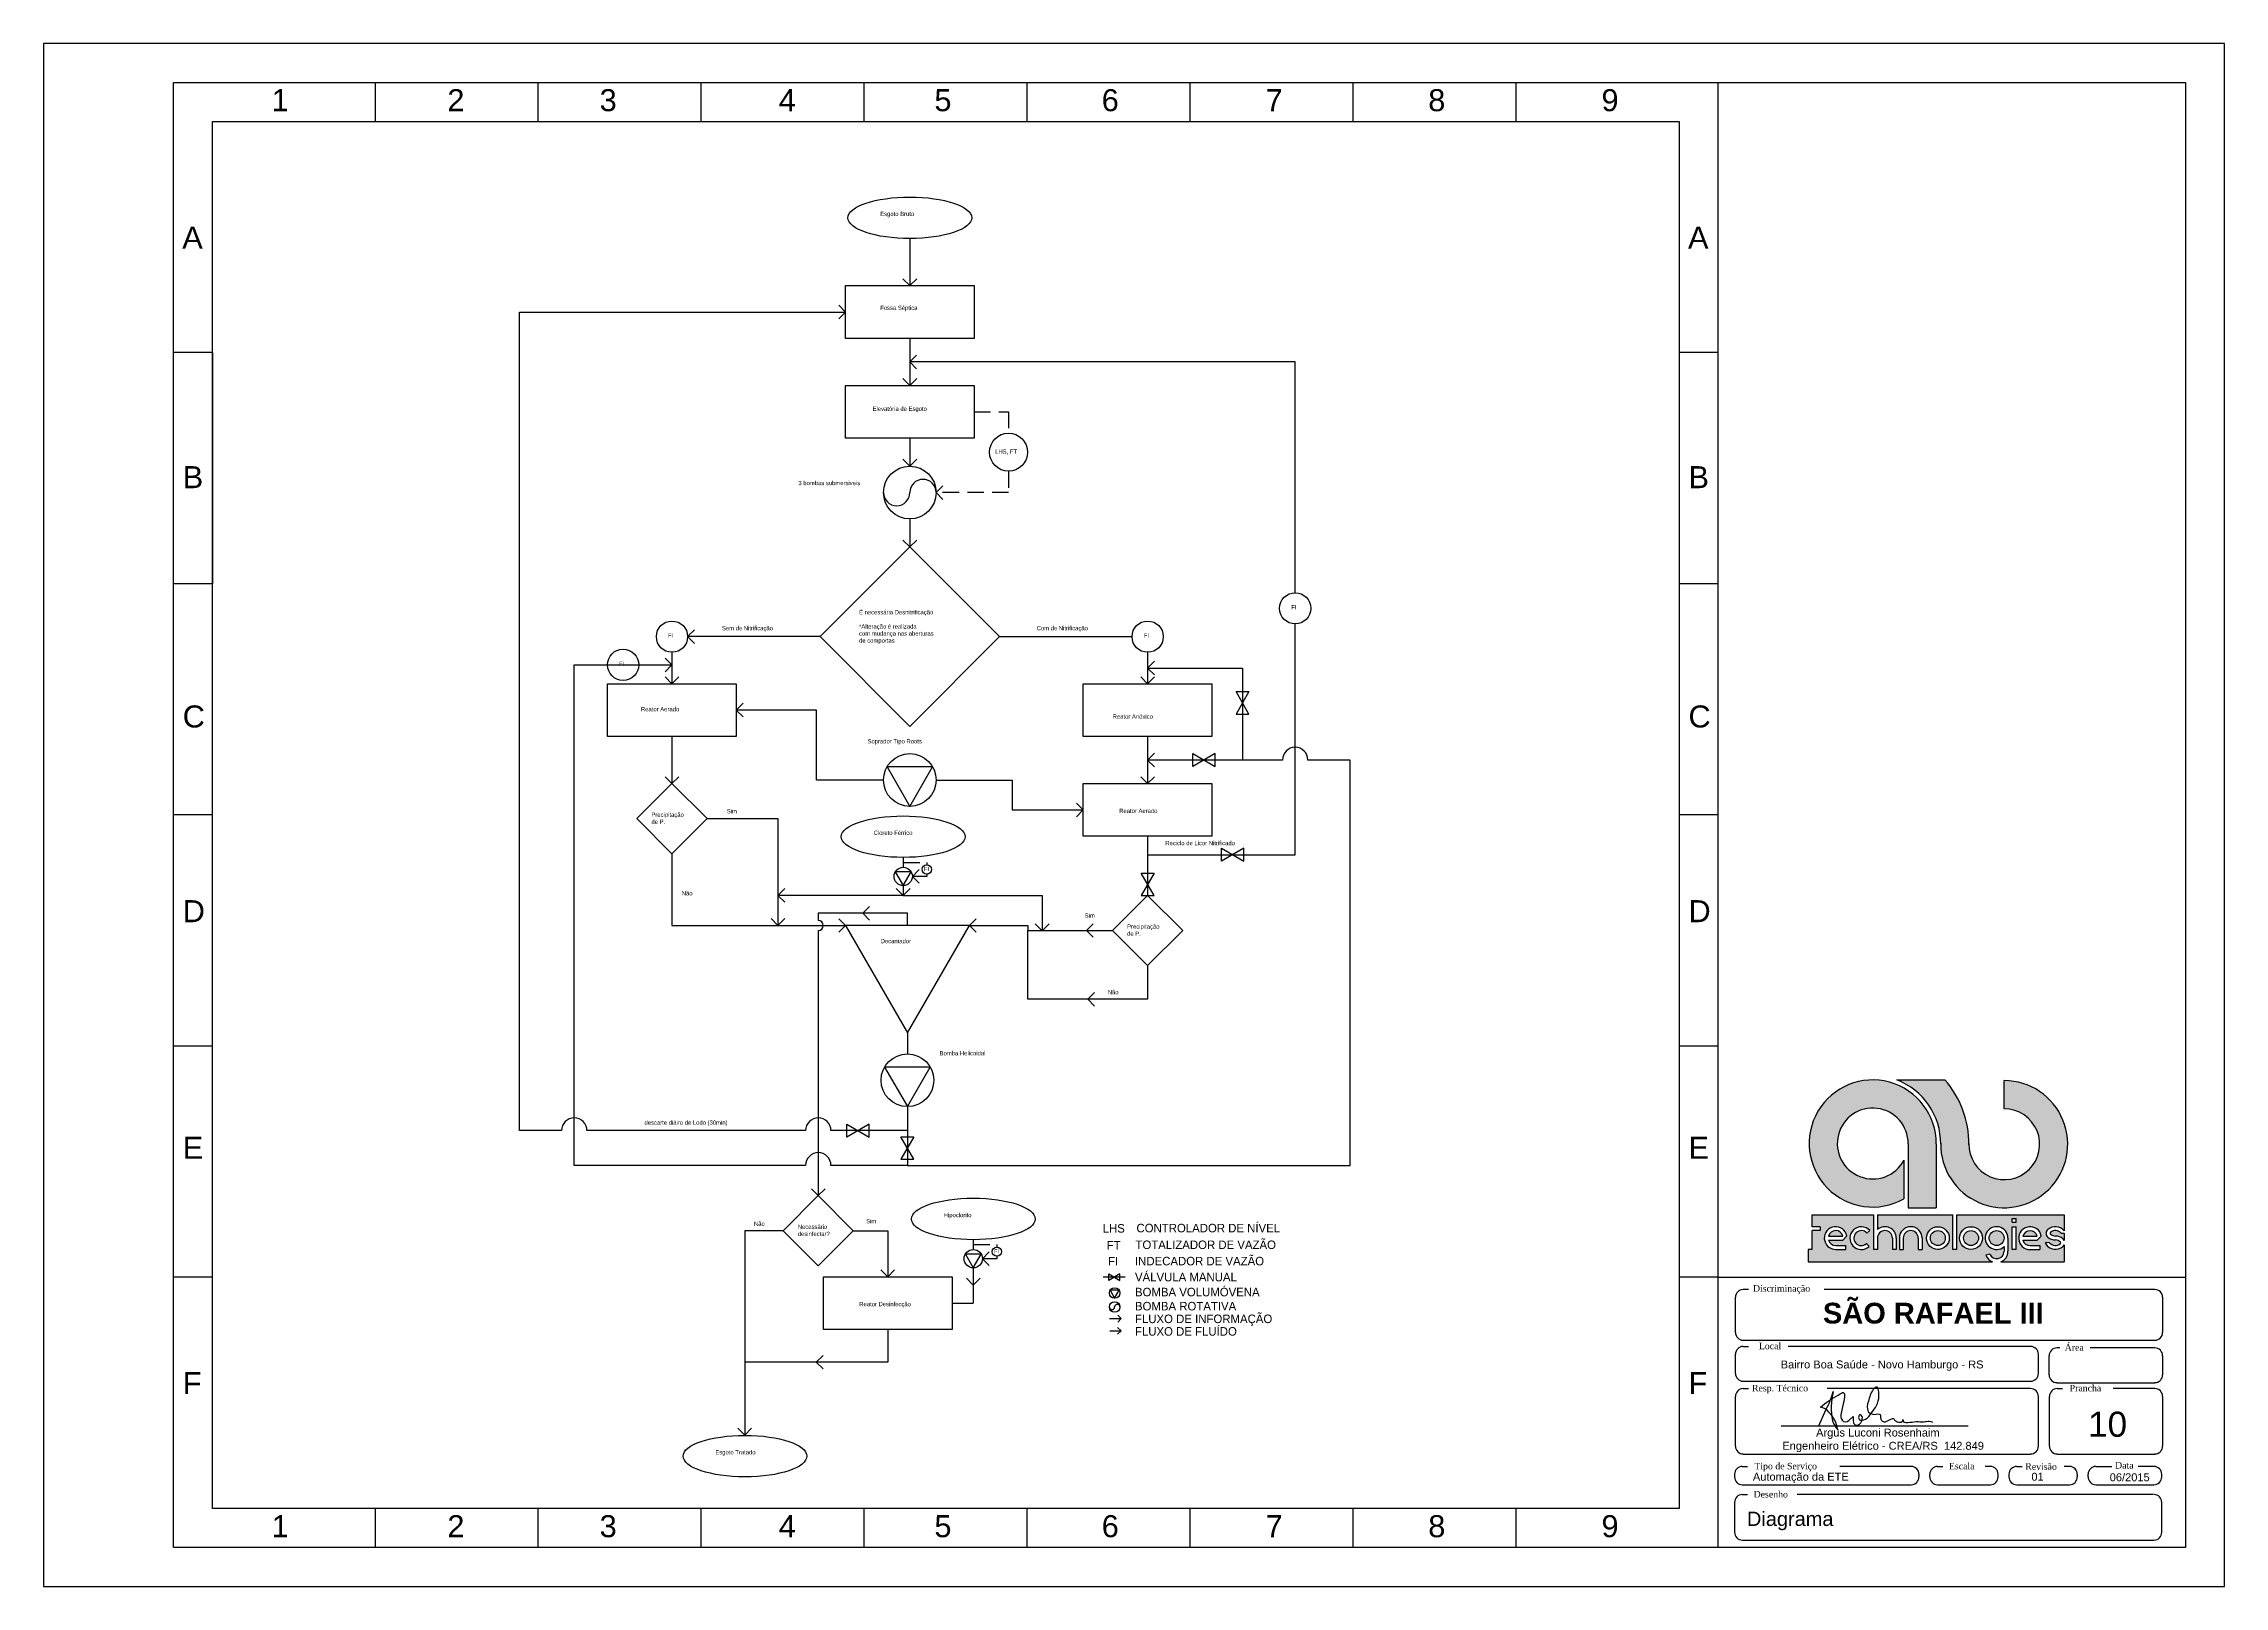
# Model space of a CAD drawing. Header units: millimetres. Extents: x -9869 to 1689, y 100 to 694.
# Drawn here: x 100 to 940, y 100 to 694 of the extents above; entities that cross this region are included whole.
import ezdxf

# ---------------------------------------------------------------- set-up
doc = ezdxf.new("R2010")
doc.units = ezdxf.units.MM
doc.linetypes.add('DASHED2', pattern=[9.525, 6.35, -3.175])
doc.layers.add('selo', color=7, linetype='Continuous')
doc.styles.add('Notes', font='Arial.ttf', dxfattribs={"height": 3})
doc.styles.get("Standard").update_dxf_attribs({"font": 'Arial.ttf'})
doc.styles.add('TSKSB', font='romanc.shx')

msp = doc.modelspace()

# ---------------------------------------------------------------- texts
at = {"style": 'Notes'}
for s, p in [('1', (187.799, 667.928)), ('2', (255.514, 667.928)), ('3', (314.164, 667.928)), ('4', (383.167, 667.928)), ('5', (443.111, 667.928)), ('6', (507.551, 667.928)), ('7', (570.688, 667.928)), ('8', (633.339, 667.928)), ('9', (700.065, 667.928)), ('A', (153.395, 615.026)), ('A', (733.395, 615.026)), ('B', (153.571, 522.795)), ('B', (733.571, 522.795)), ('C', (153.571, 430.658)), ('C', (733.571, 430.658)), ('D', (153.571, 355.709)), ('D', (733.571, 355.709)), ('E', (153.571, 264.608)), ('E', (733.571, 264.608)), ('F', (153.571, 174.012)), ('F', (733.571, 174.012)), ('1', (187.799, 118.928)), ('2', (255.514, 118.928)), ('3', (314.164, 118.928)), ('4', (383.167, 118.928)), ('5', (443.111, 118.928)), ('6', (507.551, 118.928)), ('7', (570.688, 118.928)), ('8', (633.339, 118.928)), ('9', (700.065, 118.928))]:
    msp.add_text(s, height=8.485, dxfattribs=at).set_placement(p)
at = {"attachment_point": 1, "style": 'TSKSB'}
for s, width, heights, insert, char_height in [('{\\Ftxt|c0;Esgoto Bruto}', 10870.47895, [0], (422.249, 629.219), 1.64013), ('{\\Ftxt|c0;Fossa Séptica}', 10870.47895, [0], (422.249, 593.048), 1.64013), ('{\\Ftxt|c0;Elevatória de Esgoto}', 11909.13945, [0], (419.317, 554.186), 1.64013), ('{\\Ftxt|c0;LHS, FT}', 11909.13945, [0], (466.524, 537.695), 1.64013), ('{\\Ftxt|c0;3 bombas submersiveis}', 11909.13945, [0], (390.727, 525.596), 1.64013), ('{\\Ftxt|c0;É necessária Desnitrificação\\P\\P*Alteração é realizada\\Pcom mudança nas aberturas\\Pde comportas}', 10870.47895, [0], (414.103, 475.862), 1.64013), ('{\\Ftxt|c0;FI}', 1923.51071, [0], (580.576, 477.801), 1.64013), ('{\\Ftxt|c0;FI}', 1923.51071, [0], (340.519, 466.904), 1.64013), ('{\\Ftxt|c0;Sem de Nitrificação}', 10870.47895, [0], (361.289, 469.72), 1.64013), ('{\\Ftxt|c0;Com de Nitrificação}', 10870.47895, [0], (482.494, 469.72), 1.64013), ('{\\Ftxt|c0;FI}', 1923.51071, [0], (523.737, 466.904), 1.64013), ('{\\Ftxt|c0;FI}', 1923.51071, [0], (321.67, 456.022), 1.64013), ('{\\Ftxt|c0;Reator Aerado}', 10870.47895, [0], (330.097, 438.528), 1.64013), ('{\\Ftxt|c0;Reator Anóxico}', 10870.47895, [0], (511.797, 435.696), 1.64013), ('{\\Ftxt|c0;Soprador Tipo Roots}', 11909.13945, [0], (417.368, 426.17), 1.64013), ('{\\Ftxt|c0;Precipitação\\Pde P.}', 10870.47895, [0], (334.133, 397.909), 1.64013), ('{\\Ftxt|c0;Sim}', 1923.51071, [0], (363.157, 399.244), 1.64013), ('{\\Ftxt|c0;Reator Aerado}', 10870.47895, [0], (514.297, 399.382), 1.64013), ('{\\Ftxt|c0;Cloreto Férrico}', 10870.47895, [0], (419.692, 390.946), 1.64013), ('{\\Ftxt|c0;Reciclo de Licor Nitrificado}', 16955.67513, [0], (532.064, 386.986), 1.64013), ('{\\Ftxt|c0;FI}', 1923.51071, [0], (439.115, 376.996), 1.64013), ('{\\Ftxt|c0;Não}', 1923.51071, [0], (345.813, 367.652), 1.64013), ('{\\Ftxt|c0;Sim}', 1923.51071, [0], (501.015, 359.056), 1.64013), ('{\\Ftxt|c0;Precipitação\\Pde P.}', 10870.47895, [0], (517.352, 354.836), 1.64013), ('{\\Ftxt|c0;Decantador}', 10870.47895, [0], (422.431, 349.247), 1.64013), ('{\\Ftxt|c0;Não}', 1923.51071, [0], (509.9, 329.597), 1.64013), ('{\\Ftxt|c0;Bomba Helicoidal}', 10870.47895, [0], (445.146, 306.095), 1.64013), ('{\\Ftxt|c0;descarte diáiro de Lodo (30min)}', 18397.68233, [0], (331.452, 279.365), 1.64013), ('{\\Ftxt|c0;Hipoclorito }', 10870.47895, [0], (446.702, 243.778), 1.64013), ('{\\Ftxt|c0;Não}', 1923.51071, [0], (373.613, 240.44), 1.64013), ('{\\Ftxt|c0;Necessário\\Pdesinfectar?}', 10870.47895, [0], (390.49, 239.264), 1.64013), ('{\\Ftxt|c0;Sim}', 1923.51071, [0], (416.828, 241.408), 1.64013), ('\\pi3108.6;{\\Ftxt|c0;LHS}', 6225.85223, [0], (-2600.683, 239.478), 3.28027), ('{\\Ftxt|c0;CONTROLADOR DE NÍVEL}', 48465.85223, [0], (520.951, 239.57), 3.28027), ('{\\Ftxt|c0;FI}', 1923.51071, [0], (466.124, 229.828), 1.64013), ('\\pi3110.2;{\\Ftxt|c0;FT}', 6225.85223, [0], (-2600.683, 232.942), 3.28027), ('\\pi3110.7;{\\Ftxt|c0;FI}', 6225.85223, [6.613], (-2600.683, 226.818), 3.28027), ('{\\Ftxt|c0;TOTALIZADOR DE VAZÃO}', 48465.85223, [0], (520.569, 233.146), 3.28027), ('{\\Ftxt|c0;INDECADOR DE VAZÃO}', 48465.85223, [0], (520.378, 226.859), 3.28027), ('{\\Ftxt|c0;VÁLVULA MANUAL}', 48465.85223, [0], (520.378, 220.708), 3.28027), ('{\\Ftxt|c0;BOMBA VOLUMÓVENA}', 48465.85223, [0], (520.378, 214.94), 3.28027), ('{\\Ftxt|c0;Reator Desinfecção}', 10870.47895, [0], (414.181, 209.494), 1.64013), ('{\\Ftxt|c0;BOMBA ROTATIVA}', 48465.85223, [0], (520.378, 209.514), 3.28027), ('{\\Ftxt|c0;FLUXO DE INFORMAÇÃO}', 48465.85223, [0], (520.378, 204.635), 3.28027), ('{\\Ftxt|c0;FLUXO DE FLUÍDO}', 48465.85223, [0], (520.378, 199.796), 3.28027), ('{\\Ftxt|c0;Esgoto Tratado}', 10870.47895, [0], (358.754, 152.466), 1.64013)]:
    msp.add_mtext_dynamic_manual_height_columns(s, width=width, gutter_width=0.75, heights=heights, dxfattribs=dict(at, insert=insert, char_height=char_height))
at = {"layer": 'selo', "color": 0, "attachment_point": 1}
for s, insert, char_height, width in [('\\FTIMES.TTF;Discriminação', (758.423, 215.967), 2.5, 101.64), ('\\FTIMES.TTF;Local', (760.686, 193.797), 2.5, 81.312), ('\\FTIMES.TTF;Área', (878.501, 193.238), 2.5, 81.312), ('\\FTIMES.TTF;Resp. Técnico', (758.039, 177.581), 2.5, 101.64), ('\\FTIMES.TTF;Prancha', (880.403, 177.581), 2.5, 101.64), ('10', (887.502, 167.252), 9.6665, 225.55271), ('Automação da ETE', (758.382, 143.743), 3.0492, 71.148), ('\\FTIMES.TTF;Tipo de Serviço', (758.944, 147.556), 2.5, 101.64), ('\\FTIMES.TTF;Escala', (833.888, 147.556), 2.5, 40.656), ('{\\Ftimes.ttf|c0;Revisão}', (863.301, 147.372), 2.5, 101.64), ('01', (865.661, 143.743), 3.0492, 71.148), ('06/2015', (895.831, 143.514), 3.0492, 71.148), ('\\FTIMES.TTF;Data', (897.916, 147.869), 2.5, 40.656), ('{\\Ftimes.ttf|c0;Desenho}', (758.656, 136.72), 2.5, 101.64), ('Diagrama', (756.116, 128.748), 5.5, 331.58467)]:
    msp.add_mtext(s, dxfattribs=dict(at, insert=insert, char_height=char_height, width=width))
for s, insert, char_height in [('{\\fArial|b1|i0|c0|p34;SÃO RAFAEL III}', (785.369, 209.185), 8), ('Bairro Boa Saúde - Novo Hamburgo - RS', (769.099, 186.952), 3.0492), ('           Argus Luconi Rosenhaim\\PEngenheiro Elétrico - CREA/RS  142.849', (769.718, 160.731), 3.0492)]:
    msp.add_mtext(s, dxfattribs=dict(at, insert=insert, char_height=char_height))

# ---------------------------------------------------------------- hatches: boundary and pattern name
at = {"layer": 'selo'}
h = msp.add_hatch(color=0, dxfattribs=at)
h.dxf.hatch_style = 1
h.paths.add_polyline_path([(832.332, 294.976), (813.803, 294.976, -0.314958), (830.723, 270.213, 2.4111444), (855.212, 294.705), (855.212, 283.859, -2.4512895), (841.58, 270.517, 0.1824425)])
h.paths.add_polyline_path([(835.348, 243.041), (806.369, 243.041), (806.369, 237.406, -0.6429859), (813.628, 234.095), (813.628, 229.71), (812.117, 229.71), (812.117, 234.095, 1), (806.369, 234.095), (806.369, 229.71), (804.858, 229.71), (804.858, 243.041), (781.243, 243.041), (781.243, 238.48), (784.256, 238.48), (784.256, 236.969), (781.231, 236.969), (781.231, 229.71), (779.69, 229.71), (779.69, 224.92), (850.672, 224.92, -0.2140839), (848.152, 227.478), (849.605, 227.91, 0.8212421), (855.136, 229.007), (855.136, 230.784, -4.6020199), (856.647, 234.095), (856.647, 229.007, -0.3092381), (853.852, 224.92), (878.255, 224.92), (878.255, 231.448, -0.100697), (877.776, 230.829, -0.4598796), (871.2, 231.81), (871.2, 232.322), (872.69, 232.32, 0.4270744), (876.814, 231.998, 0.4108773), (876.815, 232.632, 0.1862025), (874.919, 233.365, -0.1813245), (872.046, 234.435, -0.458616), (872.044, 237.41, -0.4177401), (878.255, 236.929), (878.255, 243.041), (836.889, 243.041), (836.889, 229.707), (835.348, 229.707)])
h.paths.add_polyline_path([(834.016, 234.095, -1), (825.247, 234.095, -1)], flags=16)
h.paths.add_polyline_path([(832.506, 234.095, -1), (826.757, 234.095, -1)], flags=0)
h.paths.add_polyline_path([(846.795, 234.095, -1), (838.025, 234.095, -1)], flags=16)
h.paths.add_polyline_path([(845.284, 234.095, -1), (839.536, 234.095, -1)], flags=0)
h.paths.add_polyline_path([(823.586, 234.095), (823.586, 229.71), (822.075, 229.71), (822.075, 234.095, 1), (816.327, 234.095), (816.327, 229.71), (814.816, 229.71), (814.816, 234.095, -1)], flags=16)
h.paths.add_polyline_path([(858.22, 241.686), (859.761, 241.686), (859.761, 240.166), (858.22, 240.166)], flags=16)
h.paths.add_polyline_path([(858.22, 238.48), (859.761, 238.48), (859.761, 229.67), (858.22, 229.67)], flags=16)
h.paths.add_polyline_path([(869.471, 234.88), (867.938, 233.296), (862.393, 233.296, 0.3380231), (865.165, 231.18), (868.911, 231.18), (868.911, 229.67), (865.165, 229.67, -2.1236634)], flags=16)
h.paths.add_polyline_path([(862.385, 234.782, -0.7677784), (867.938, 234.811)], flags=0)
h.paths.add_polyline_path([(803.381, 237.046), (802.27, 236.023, 2.4142136), (802.101, 231.962), (803.124, 230.851, -2.4142136)], flags=16)
h.paths.add_polyline_path([(794.587, 234.921), (793.054, 233.337), (787.508, 233.337, 0.3380231), (790.281, 231.221), (794.027, 231.221), (794.027, 229.71), (790.281, 229.71, -2.1236634)], flags=16)
h.paths.add_polyline_path([(793.054, 234.852), (787.5, 234.823, -0.7677784)], flags=0)
h.paths.add_polyline_path([(826.757, 234.095, 1), (832.506, 234.095, 1)], flags=0)
h.paths.add_polyline_path([(845.284, 234.095, 1), (839.536, 234.095, 1)], flags=0)
h.paths.add_polyline_path([(849.388, 234.095, 1), (855.136, 234.095, 1)], flags=17)
h.paths.add_polyline_path([(867.938, 234.811, 0.7677784), (862.385, 234.782)], flags=0)
h.paths.add_polyline_path([(874.9, 234.875, -0.1813245), (877.774, 233.804, -0.1010132), (878.255, 233.184), (878.255, 235.918), (877.13, 235.919, 0.4270744), (873.006, 236.241, 0.4108773), (873.004, 235.608, 0.1862025)], flags=17)
h.paths.add_polyline_path([(793.054, 234.852, 0.7677784), (787.5, 234.823)], flags=0)
h = msp.add_hatch(color=0, dxfattribs=at)
h.dxf.hatch_style = 1
h.paths.add_polyline_path([(816.575, 249.205), (816.575, 264.057, -8.1827777), (818.191, 270.426), (818.191, 245.768), (829.005, 245.768), (829.005, 270.371, 3.7185239)])
h = msp.add_hatch(color=0, dxfattribs=at)
h.dxf.hatch_style = 1
h.paths.add_polyline_path([(787.5, 234.823), (793.054, 234.852, 0.7677784)])
h.paths.add_polyline_path([(826.757, 234.095, 1), (832.506, 234.095, 1)])
h.paths.add_polyline_path([(839.536, 234.095, 1), (845.284, 234.095, 1)])
h.paths.add_polyline_path([(862.385, 234.782), (867.938, 234.811, 0.7677784)])

# ---------------------------------------------------------------- linework, layer by layer
for p, q in [((227.778, 664), (227.778, 679)), ((290.556, 664), (290.556, 679)), ((353.333, 664), (353.333, 679)), ((416.111, 664), (416.111, 679)), ((478.889, 664), (478.889, 679)), ((541.667, 664), (541.667, 679)), ((604.444, 664), (604.444, 679)), ((667.222, 664), (667.222, 679)), ((745, 115), (745, 679)), ((433.649, 618.905), (433.649, 600.764)), ((433.649, 600.764), (431.003, 603.41)), ((433.649, 600.764), (436.296, 603.41)), ((283.273, 275.47), (283.273, 590.621)), ((283.273, 590.621), (408.868, 590.621)), ((408.868, 590.621), (406.25, 593.238)), ((408.868, 590.621), (406.25, 588.003)), ((433.649, 580.477), (433.649, 562.336)), ((165, 575), (150, 575)), ((165, 575), (165, 486)), ((433.649, 571.407), (436.266, 574.024)), ((582.097, 571.407), (433.649, 571.407)), ((433.649, 571.407), (436.266, 568.79)), ((582.097, 482.549), (582.097, 571.407)), ((745, 575), (730, 575)), ((433.649, 562.336), (431.003, 564.982)), ((433.649, 562.336), (436.296, 564.982)), ((433.649, 542.049), (433.649, 531.256)), ((433.649, 531.256), (431.003, 533.902)), ((433.649, 531.256), (436.296, 533.902)), ((443.793, 521.112), (446.41, 523.73)), ((443.793, 521.112), (446.41, 518.495)), ((433.649, 510.969), (433.649, 500.176)), ((433.649, 500.176), (431.003, 502.822)), ((433.649, 500.176), (436.296, 502.822)), ((165, 486), (150, 486)), ((745, 486), (730, 486)), ((582.097, 381.662), (582.097, 470.52)), ((348.055, 465.638), (350.672, 468.255)), ((399.112, 465.638), (348.055, 465.638)), ((348.055, 465.638), (350.672, 463.021)), ((468.187, 465.638), (519.244, 465.638)), ((304.396, 262.093), (304.396, 454.756)), ((304.396, 454.756), (342.04, 454.756)), ((342.04, 454.756), (339.423, 457.373)), ((342.04, 454.756), (339.423, 452.139)), ((342.04, 459.624), (342.04, 447.497)), ((525.259, 459.624), (525.259, 447.497)), ((525.259, 453.561), (527.876, 456.178)), ((342.04, 447.497), (339.394, 450.143)), ((342.04, 447.497), (344.686, 450.143)), ((525.259, 447.497), (522.612, 450.143)), ((525.259, 453.561), (561.782, 453.561)), ((525.259, 453.561), (527.876, 450.943)), ((525.259, 447.497), (527.905, 450.143)), ((561.782, 453.561), (561.782, 418.14)), ((366.822, 437.354), (369.439, 439.971)), ((397.763, 437.354), (366.822, 437.354)), ((366.822, 437.354), (369.439, 434.737)), ((397.763, 410.444), (397.763, 437.354)), ((564.274, 435.85), (559.289, 444.483)), ((559.289, 444.483), (564.274, 444.483)), ((564.274, 444.483), (559.289, 435.85)), ((559.289, 435.85), (564.274, 435.85)), ((342.04, 427.21), (342.04, 409.069)), ((525.259, 427.21), (525.259, 409.069)), ((525.259, 418.14), (527.876, 420.757)), ((551.237, 420.632), (542.604, 415.648)), ((542.604, 415.648), (542.604, 420.632)), ((542.604, 420.632), (551.237, 415.648)), ((551.237, 415.648), (551.237, 420.632)), ((342.04, 409.069), (339.394, 411.716)), ((342.04, 409.069), (344.686, 411.716)), ((525.259, 409.069), (522.612, 411.716)), ((525.259, 418.14), (527.876, 415.523)), ((577.216, 418.14), (525.259, 418.14)), ((525.259, 409.069), (527.905, 411.716)), ((603.244, 418.14), (586.979, 418.14)), ((603.244, 262.093), (603.244, 418.14)), ((423.506, 410.444), (397.763, 410.444)), ((443.793, 410.444), (473.083, 410.444)), ((473.083, 410.444), (473.083, 398.926)), ((165, 397), (150, 397)), ((355.535, 395.574), (382.854, 395.574)), ((382.854, 395.574), (382.854, 354.425)), ((473.083, 398.926), (500.477, 398.926)), ((500.477, 398.926), (497.86, 401.543)), ((500.477, 398.926), (497.86, 396.309)), ((745, 397), (730, 397)), ((525.259, 388.783), (525.259, 365.997)), ((342.04, 382.079), (342.04, 354.425)), ((431.093, 380.632), (431.093, 376.842)), ((525.259, 381.662), (582.097, 381.662)), ((562.311, 384.154), (553.678, 379.17)), ((553.678, 379.17), (553.678, 384.154)), ((553.678, 384.154), (562.311, 379.17)), ((562.311, 379.17), (562.311, 384.154)), ((431.093, 369.787), (431.093, 365.997)), ((434.621, 373.314), (437.238, 375.931)), ((434.621, 373.314), (437.238, 370.697)), ((527.751, 365.997), (522.766, 374.63)), ((522.766, 374.63), (527.751, 374.63)), ((527.751, 374.63), (522.766, 365.997)), ((382.854, 365.997), (385.471, 368.614)), ((431.093, 365.997), (382.854, 365.997)), ((382.854, 365.997), (385.471, 363.38)), ((415.561, 359.12), (418.178, 361.738)), ((431.093, 365.997), (428.447, 368.643)), ((431.093, 365.997), (433.739, 368.643)), ((431.093, 365.997), (484.621, 365.997)), ((484.621, 365.997), (484.621, 352.363)), ((522.766, 365.997), (527.751, 365.997)), ((342.04, 354.425), (408.868, 354.425)), ((382.854, 354.425), (380.208, 357.071)), ((382.854, 354.425), (385.5, 357.071)), ((432.725, 359.12), (398.396, 359.12)), ((398.396, 359.12), (398.396, 356.344)), ((408.868, 354.425), (406.25, 357.042)), ((408.868, 354.425), (406.25, 351.808)), ((415.561, 359.12), (418.178, 356.503)), ((432.725, 354.425), (432.725, 359.12)), ((456.582, 354.425), (459.199, 357.042)), ((456.582, 354.425), (459.199, 351.808)), ((456.582, 354.425), (479.161, 354.425)), ((479.161, 354.425), (479.161, 352.502)), ((484.621, 352.363), (481.975, 355.01)), ((484.621, 352.363), (487.267, 355.01)), ((501.677, 352.502), (504.294, 355.119)), ((398.396, 352.506), (398.396, 352.398)), ((398.396, 352.398), (398.396, 250.424)), ((479.161, 352.502), (511.763, 352.502)), ((479.161, 326.049), (479.161, 352.502)), ((501.677, 352.502), (504.294, 349.884)), ((525.259, 339.006), (525.259, 326.049)), ((502.21, 326.049), (504.827, 328.666)), ((525.259, 326.049), (479.161, 326.049)), ((502.21, 326.049), (504.827, 323.432)), ((432.725, 313.103), (432.725, 304.982)), ((165, 308), (150, 308)), ((745, 308), (730, 308)), ((418.001, 277.962), (409.368, 272.978)), ((409.368, 272.978), (409.368, 277.962)), ((409.368, 277.962), (418.001, 272.978)), ((418.001, 272.978), (418.001, 277.962)), ((432.725, 284.695), (432.725, 275.47)), ((299.514, 275.47), (283.273, 275.47)), ((393.515, 275.47), (309.277, 275.47)), ((432.725, 275.47), (403.278, 275.47)), ((435.217, 264.465), (430.233, 273.098)), ((430.233, 273.098), (435.217, 273.098)), ((435.217, 273.098), (430.233, 264.465)), ((432.725, 275.47), (432.725, 262.093)), ((393.515, 262.093), (304.396, 262.093)), ((432.725, 262.093), (403.278, 262.093)), ((430.233, 264.465), (435.217, 264.465)), ((432.725, 262.093), (603.244, 262.093)), ((398.396, 250.424), (395.75, 253.071)), ((398.396, 250.424), (401.043, 253.071)), ((370.097, 236.929), (370.074, 158.127)), ((384.901, 236.929), (370.097, 236.929)), ((411.891, 236.929), (425.142, 236.929)), ((425.142, 236.929), (425.142, 219.182)), ((458.103, 233.464), (458.103, 229.674)), ((461.63, 226.146), (464.247, 228.763)), ((165, 219), (150, 219)), ((425.142, 219.182), (422.496, 221.828)), ((425.142, 219.182), (427.788, 221.828)), ((458.103, 215.953), (455.456, 218.599)), ((458.103, 222.619), (458.103, 209.038)), ((458.103, 215.953), (460.749, 218.599)), ((461.63, 226.146), (464.247, 223.529)), ((516.587, 219.015), (508.077, 219.015)), ((514.593, 220.261), (510.276, 217.769)), ((510.276, 217.769), (510.276, 220.261)), ((510.276, 220.261), (514.593, 217.769)), ((514.593, 217.769), (514.593, 220.261)), ((745, 219), (730, 219)), ((449.924, 209.038), (458.103, 209.038)), ((515.072, 203.086), (513.763, 204.394)), ((515.072, 203.086), (513.763, 201.777)), ((425.142, 198.895), (425.142, 186.317)), ((510.642, 198.405), (515.012, 198.405)), ((515.012, 198.405), (513.704, 199.713)), ((515.012, 198.405), (513.704, 197.096)), ((425.142, 186.317), (370.097, 186.317)), ((397.62, 186.317), (400.237, 188.934)), ((397.62, 186.317), (400.237, 183.7)), ((370.074, 158.251), (367.427, 160.897)), ((370.074, 158.251), (372.72, 160.897)), ((227.778, 115), (227.778, 130)), ((290.556, 115), (290.556, 130)), ((353.333, 115), (353.333, 130)), ((416.111, 115), (416.111, 130)), ((478.889, 115), (478.889, 130)), ((541.667, 115), (541.667, 130)), ((604.444, 115), (604.444, 130)), ((667.222, 115), (667.222, 130))]:
    msp.add_line(p, q)
at = {"linetype": 'DASHED2'}
for p, q in [((458.431, 552.193), (471.686, 552.193)), ((471.686, 552.193), (471.686, 543.973)), ((471.686, 529.332), (471.686, 521.112)), ((471.686, 521.112), (443.793, 521.112)), ((431.093, 378.737), (440.175, 378.737)), ((440.175, 378.737), (440.175, 377.808)), ((440.175, 373.314), (434.621, 373.314)), ((440.175, 374.243), (440.175, 373.314)), ((458.103, 231.569), (467.185, 231.569)), ((467.185, 231.569), (467.185, 230.64)), ((467.185, 227.075), (467.185, 226.146)), ((467.185, 226.146), (461.63, 226.146)), ((510.531, 203.086), (515.072, 203.086))]:
    msp.add_line(p, q, dxfattribs=at)
for points in [[(100, 100), (940, 100), (940, 693.939), (100, 693.939)], [(150, 679), (925, 679), (925, 115), (150, 115)], [(165, 664), (730, 664), (730, 130), (165, 130)], [(408.868, 600.764), (458.431, 600.764), (458.431, 580.477), (408.868, 580.477)], [(408.868, 562.336), (458.431, 562.336), (458.431, 542.049), (408.868, 542.049)], [(468.187, 465.638), (433.649, 500.176), (399.112, 465.638), (433.649, 431.101)], [(317.258, 447.497), (366.822, 447.497), (366.822, 427.21), (317.258, 427.21)], [(500.477, 447.497), (550.04, 447.497), (550.04, 427.21), (500.477, 427.21)], [(433.649, 400.302), (442.432, 415.515), (424.867, 415.515)], [(342.04, 382.079), (355.535, 395.574), (342.04, 409.069), (328.545, 395.574)], [(500.477, 409.069), (550.04, 409.069), (550.04, 388.783), (500.477, 388.783)], [(431.093, 369.787), (434.148, 375.078), (428.038, 375.078)], [(525.259, 339.006), (538.754, 352.502), (525.259, 365.997), (511.763, 352.502)], [(408.868, 354.425), (432.725, 313.103), (456.582, 354.425)], [(432.725, 284.697), (441.508, 299.909), (423.942, 299.909)], [(398.396, 223.434), (411.891, 236.929), (398.396, 250.424), (384.901, 236.929)], [(458.103, 222.619), (461.158, 227.91), (455.048, 227.91)], [(400.36, 219.182), (449.924, 219.182), (449.924, 198.895), (400.36, 198.895)], [(512.545, 210.93), (514.302, 213.972), (510.789, 213.972)]]:
    msp.add_lwpolyline(points, close=True)
for centre, radius in [((471.686, 536.653), 7.321), ((433.649, 521.112), 10.143), ((582.097, 476.534), 6.014), ((342.04, 465.638), 6.014), ((525.259, 465.638), 6.014), ((323.191, 454.756), 6.014), ((433.649, 410.444), 10.143), ((431.093, 373.314), 3.528), ((440.175, 376.025), 1.783), ((432.725, 294.839), 10.143), ((458.103, 226.146), 3.528), ((467.185, 228.857), 1.783), ((512.545, 212.958), 2.029), ((512.545, 207.559), 2.029)]:
    msp.add_circle(centre, radius)
for centre, radius, start, end in [((428.578, 521.112), 5.072, 180, 0), ((438.721, 521.112), 5.072, 0, 180), ((582.097, 418.14), 4.881, 0, 180), ((398.396, 354.425), 1.919, 270, 90), ((304.396, 275.47), 4.881, 0, 180), ((398.396, 275.47), 4.881, 0, 180), ((398.396, 262.093), 4.881, 0, 180), ((511.531, 207.559), 1.014, 180, 0), ((513.56, 207.559), 1.014, 0, 180)]:
    msp.add_arc(centre, radius, start, end)
for centre in [(433.649, 626.892), (431.093, 388.619), (458.103, 241.451), (370.155, 150.14)]:
    msp.add_ellipse(centre, major_axis=(23.841, 0), ratio=0.3350162)
at = {"layer": 'selo', "color": 0}
for p, q in [((813.803, 294.976), (832.332, 294.976)), ((855.212, 283.859), (855.212, 294.705)), ((818.191, 270.426), (818.191, 245.768)), ((829.005, 270.371), (829.005, 245.768)), ((816.575, 264.057), (816.575, 249.205)), ((818.191, 245.768), (829.005, 245.768)), ((781.231, 229.71), (781.231, 236.969)), ((784.256, 236.969), (781.231, 236.969)), ((781.243, 238.48), (781.243, 243.041)), ((781.243, 243.041), (804.858, 243.041)), ((784.256, 238.48), (781.243, 238.48)), ((784.256, 238.48), (784.256, 236.969)), ((802.27, 236.023), (803.381, 237.046)), ((804.858, 243.041), (804.858, 229.71)), ((806.369, 243.041), (806.369, 237.406)), ((806.369, 243.041), (835.348, 243.041)), ((835.348, 229.707), (835.348, 243.041)), ((836.889, 243.041), (878.255, 243.041)), ((836.889, 229.707), (836.889, 243.006)), ((858.22, 240.166), (858.22, 241.686)), ((858.22, 241.686), (859.761, 241.686)), ((858.22, 240.166), (859.761, 240.166)), ((858.22, 229.67), (858.22, 238.48)), ((858.22, 238.48), (859.761, 238.48)), ((859.761, 240.166), (859.761, 241.686)), ((859.761, 229.67), (859.761, 238.48)), ((877.13, 235.919), (878.255, 235.918)), ((878.255, 243.041), (878.255, 236.929)), ((878.255, 235.918), (878.255, 233.184)), ((781.231, 229.71), (779.69, 229.71)), ((779.69, 229.71), (779.69, 224.92)), ((787.5, 234.823), (793.054, 234.852)), ((787.508, 233.337), (793.054, 233.337)), ((790.281, 231.221), (794.027, 231.221)), ((790.281, 229.71), (794.027, 229.71)), ((793.054, 233.337), (794.587, 234.921)), ((794.027, 231.221), (794.027, 229.71)), ((802.101, 231.962), (803.124, 230.851)), ((806.369, 229.71), (804.858, 229.71)), ((806.369, 234.095), (806.369, 229.71)), ((812.117, 234.095), (812.117, 229.71)), ((813.628, 229.71), (812.117, 229.71)), ((813.628, 234.095), (813.628, 229.71)), ((814.816, 234.095), (814.816, 229.71)), ((814.816, 229.71), (816.327, 229.71)), ((816.327, 234.095), (816.327, 229.71)), ((822.075, 234.095), (822.075, 229.71)), ((822.075, 229.71), (823.586, 229.71)), ((823.586, 234.095), (823.586, 229.71)), ((830.17, 229.743), (829.632, 229.71)), ((836.889, 229.707), (835.348, 229.707)), ((849.605, 227.91), (848.152, 227.478)), ((855.136, 230.784), (855.136, 229.007)), ((856.647, 234.095), (856.647, 229.007)), ((859.761, 229.67), (858.22, 229.67)), ((862.385, 234.782), (867.938, 234.811)), ((862.393, 233.296), (867.938, 233.296)), ((865.165, 231.18), (868.911, 231.18)), ((865.165, 229.67), (868.911, 229.67)), ((867.938, 233.296), (869.471, 234.88)), ((868.911, 231.18), (868.911, 229.67)), ((872.69, 232.32), (871.2, 232.322)), ((871.2, 231.81), (871.2, 232.322)), ((878.255, 231.448), (878.255, 224.92)), ((745, 219), (925, 219)), ((779.69, 224.92), (850.672, 224.92)), ((853.852, 224.92), (878.255, 224.92)), ((751.607, 211.283), (751.607, 197.783)), ((756.689, 214.332), (754.656, 214.332)), ((913.214, 214.332), (785.841, 214.332)), ((916.263, 197.783), (916.263, 211.283)), ((754.656, 194.734), (913.214, 194.734)), ((751.607, 189.347), (751.607, 181.994)), ((754.656, 192.396), (756.689, 192.396)), ((865.345, 192.396), (771.935, 192.396)), ((868.395, 181.994), (868.395, 189.347)), ((872.46, 181.435), (872.46, 188.788)), ((876.564, 191.837), (875.509, 191.837)), ((913.214, 191.837), (888.362, 191.837)), ((916.263, 181.435), (916.263, 188.788)), ((754.656, 178.944), (865.345, 178.944)), ((875.509, 178.385), (913.214, 178.385)), ((751.607, 173.136), (751.607, 153.977)), ((754.656, 176.185), (756.689, 176.185)), ((865.345, 176.185), (786.998, 176.185)), ((868.395, 153.977), (868.395, 173.136)), ((872.551, 173.136), (872.551, 153.977)), ((875.6, 176.185), (877.633, 176.185)), ((913.214, 176.185), (897.135, 176.189)), ((916.263, 153.977), (916.263, 173.136)), ((769.313, 161.862), (841.301, 161.862)), ((751.26, 143.148), (751.26, 142.132)), ((754.309, 146.198), (756.342, 146.198)), ((754.656, 150.928), (865.345, 150.928)), ((819.358, 146.198), (791.916, 146.198)), ((822.408, 142.132), (822.408, 143.148)), ((826.473, 143.148), (826.473, 142.132)), ((829.522, 146.198), (831.555, 146.198)), ((849.85, 146.198), (847.818, 146.198)), ((852.9, 142.132), (852.9, 143.148)), ((856.965, 143.148), (856.965, 142.132)), ((860.014, 146.198), (862.047, 146.198)), ((875.6, 150.928), (913.214, 150.928)), ((880.342, 146.198), (878.31, 146.198)), ((883.392, 142.132), (883.392, 143.148)), ((887.457, 143.148), (887.457, 142.132)), ((890.506, 146.198), (896.702, 146.198)), ((912.867, 146.198), (906.789, 146.198)), ((915.916, 142.132), (915.916, 143.148)), ((754.309, 139.083), (819.358, 139.083)), ((754.309, 135.362), (756.342, 135.362)), ((912.721, 135.313), (775.47, 135.362)), ((829.522, 139.083), (849.85, 139.083)), ((860.014, 139.083), (880.342, 139.083)), ((890.506, 139.083), (912.867, 139.083)), ((751.26, 132.313), (751.26, 120.825)), ((915.892, 120.81), (915.941, 132.313)), ((754.309, 117.825), (912.892, 117.825))]:
    msp.add_line(p, q, dxfattribs=at)
msp.add_lwpolyline([(745, 115), (745, 219), (925, 219), (925, 115)], close=True, dxfattribs=at)
at = {"layer": 'selo', "color": 0, "linetype": 'Continuous', "transparency": 33554687}
msp.add_lwpolyline([(783.715, 161.571), (786.63, 168.216, 0.0599304), (789.332, 175.039, 0.114734), (789.083, 163.667, 0.1055746), (791.11, 160.291, 0.1527921), (787.626, 167.079, 0.174248), (784.39, 169.033, -0.042414), (791.181, 173.618, 0.0315245), (792.887, 174.613, -0.5909512), (793.634, 173.831, -0.0720003), (793.172, 170.242), (792.283, 166.013, 0.292783), (793.279, 163.419, 0.292783), (795.874, 164.343), (797.012, 165.373, 0.0842368), (797.118, 163.205, 0.426622), (798.789, 162.033, 0.2406477), (800.531, 164.414, 0.3821758), (799.642, 166.155, 0.4936061), (799.642, 163.987, 0.2209073), (802.416, 164.769, 0.0807285), (806.398, 170.455, 0.1135703), (806.913, 174.353, 0.1019582), (806.479, 176.38, 0.3561959), (805.743, 176.663, 0.1925252), (804.762, 175.821, 0.0988767), (802.913, 171.308, 0.195151), (802.807, 167.221, 0.2463023), (805.864, 166.262, -0.1244237), (807.065, 166.311, -0.323775), (807.565, 165.755, 0.1156411), (807.713, 164.343, 0.4327556), (809.704, 163.419, -0.0314428), (811.857, 164.539, -0.3432079), (812.819, 164.331, 0.2483362), (814.468, 163.277), (815.444, 163.245, 0.5538728), (816.152, 164.188, 0.4741882), (817.241, 163.134, 0.0489926), (820.548, 163.348, -0.0709642), (823.463, 163.312, 0.086771), (825.089, 163.518, -0.1513319), (827.532, 163.236)], format="xyb", dxfattribs=at)
at = {"layer": 'selo', "color": 0}
for centre, radius in [((829.632, 234.095), 4.385), ((829.632, 234.095), 2.874), ((842.41, 234.095), 4.385), ((842.41, 234.095), 2.874), ((852.262, 234.095), 2.874)]:
    msp.add_circle(centre, radius, dxfattribs=at)
for centre, radius, start, end in [((804.537, 270.507), 24.468, 359.679954, 299.471579), ((804.557, 270.496), 26.168, 359.379886, 69.308849), ((855.191, 270.236), 24.468, 179.365883, 89.952778), ((804.557, 270.496), 37.024, 359.354192, 41.391096), ((804.549, 270.498), 13.643, 359.697906, 331.828115), ((855.212, 270.225), 13.634, 178.813767, 90), ((790.281, 234.095), 4.385, 10.860063, 270), ((790.281, 234.095), 2.874, 15.261662, 165.326761), ((800.155, 234.077), 4.385, 42.622082, 312.622082), ((800.155, 234.077), 2.874, 42.622082, 312.622082), ((809.243, 234.095), 4.385, 0, 130.961787), ((809.243, 234.095), 2.874, 0, 180), ((819.201, 234.095), 4.385, 0, 180), ((819.201, 234.095), 2.874, 0, 180), ((852.262, 234.095), 4.385, 0, 310.961787), ((865.165, 234.054), 4.385, 10.860063, 270), ((865.165, 234.054), 2.874, 15.261662, 165.326761), ((873.325, 235.923), 1.963, 130.761971, 229.309765), ((874.912, 234.101), 4.379, 40.226229, 130.915223), ((873.325, 235.923), 0.45, 127.135516, 232.259148), ((874.902, 237.699), 2.824, 227.775734, 270.15365), ((874.914, 234.106), 2.863, 39.285028, 131.78937), ((790.281, 234.095), 2.874, 195.294234, 270), ((852.262, 229.007), 4.385, 200.399608, 248.734403), ((852.262, 229.007), 2.874, 202.422877, 0), ((852.262, 229.007), 4.385, 291.265597, 0), ((865.165, 234.054), 2.874, 195.294234, 270), ((874.908, 234.138), 4.379, 212.128282, 310.915223), ((874.91, 237.732), 4.367, 229.010816, 270.041767), ((874.906, 234.133), 2.863, 219.285028, 311.78937), ((874.909, 230.508), 4.367, 49.010816, 90.041767), ((874.918, 230.541), 2.824, 47.775734, 90.15365), ((876.494, 232.316), 0.45, 307.135516, 52.259148), ((876.494, 232.316), 1.963, 26.237505, 49.309765), ((876.494, 232.316), 1.963, 310.761971, 333.762495), ((754.656, 211.283), 3, 90, 180), ((913.214, 211.283), 3, 0, 90), ((754.656, 197.783), 3, 180, 270), ((913.214, 197.783), 3, 270, 0), ((754.656, 189.347), 3, 90, 180), ((865.345, 189.347), 3, 0, 90), ((875.509, 188.788), 3, 90, 180), ((913.214, 188.788), 3, 0, 90), ((754.656, 181.994), 3, 180, 270), ((865.345, 181.994), 3, 270, 0), ((875.509, 181.435), 3, 180, 270), ((913.214, 181.435), 3, 270, 0), ((754.656, 173.136), 3, 90, 180), ((865.345, 173.136), 3, 0, 90), ((875.6, 173.136), 3, 90, 180), ((913.214, 173.136), 3, 0, 90), ((754.656, 153.977), 3, 180, 270), ((865.345, 153.977), 3, 270, 0), ((875.6, 153.977), 3, 180, 270), ((913.214, 153.977), 3, 270, 0), ((754.309, 143.148), 3, 90, 180), ((819.358, 143.148), 3, 0, 90), ((829.522, 143.148), 3, 90, 180), ((849.85, 143.148), 3, 0, 90), ((860.014, 143.148), 3, 90, 180), ((880.342, 143.148), 3, 0, 90), ((890.506, 143.148), 3, 90, 180), ((912.867, 143.148), 3, 0, 90), ((754.309, 142.132), 3, 180, 270), ((754.309, 132.313), 3, 90, 180), ((819.358, 142.132), 3, 270, 0), ((829.522, 142.132), 3, 180, 270), ((849.85, 142.132), 3, 270, 0), ((860.014, 142.132), 3, 180, 270), ((880.342, 142.132), 3, 270, 0), ((890.506, 142.132), 3, 180, 270), ((912.867, 142.132), 3, 270, 0), ((912.892, 132.313), 3, 0, 90), ((754.309, 120.825), 3, 180, 270), ((912.892, 120.825), 3, 270, 0)]:
    msp.add_arc(centre, radius, start, end, dxfattribs=at)

msp.set_redraw_order([(e.dxf.handle, doc.entitydb.next_handle()) for e in msp.query("TEXT MTEXT ATTDEF DIMENSION ARC_DIMENSION")])  # texts and dimensions are drawn at this point

doc.saveas('drawing.dxf')
